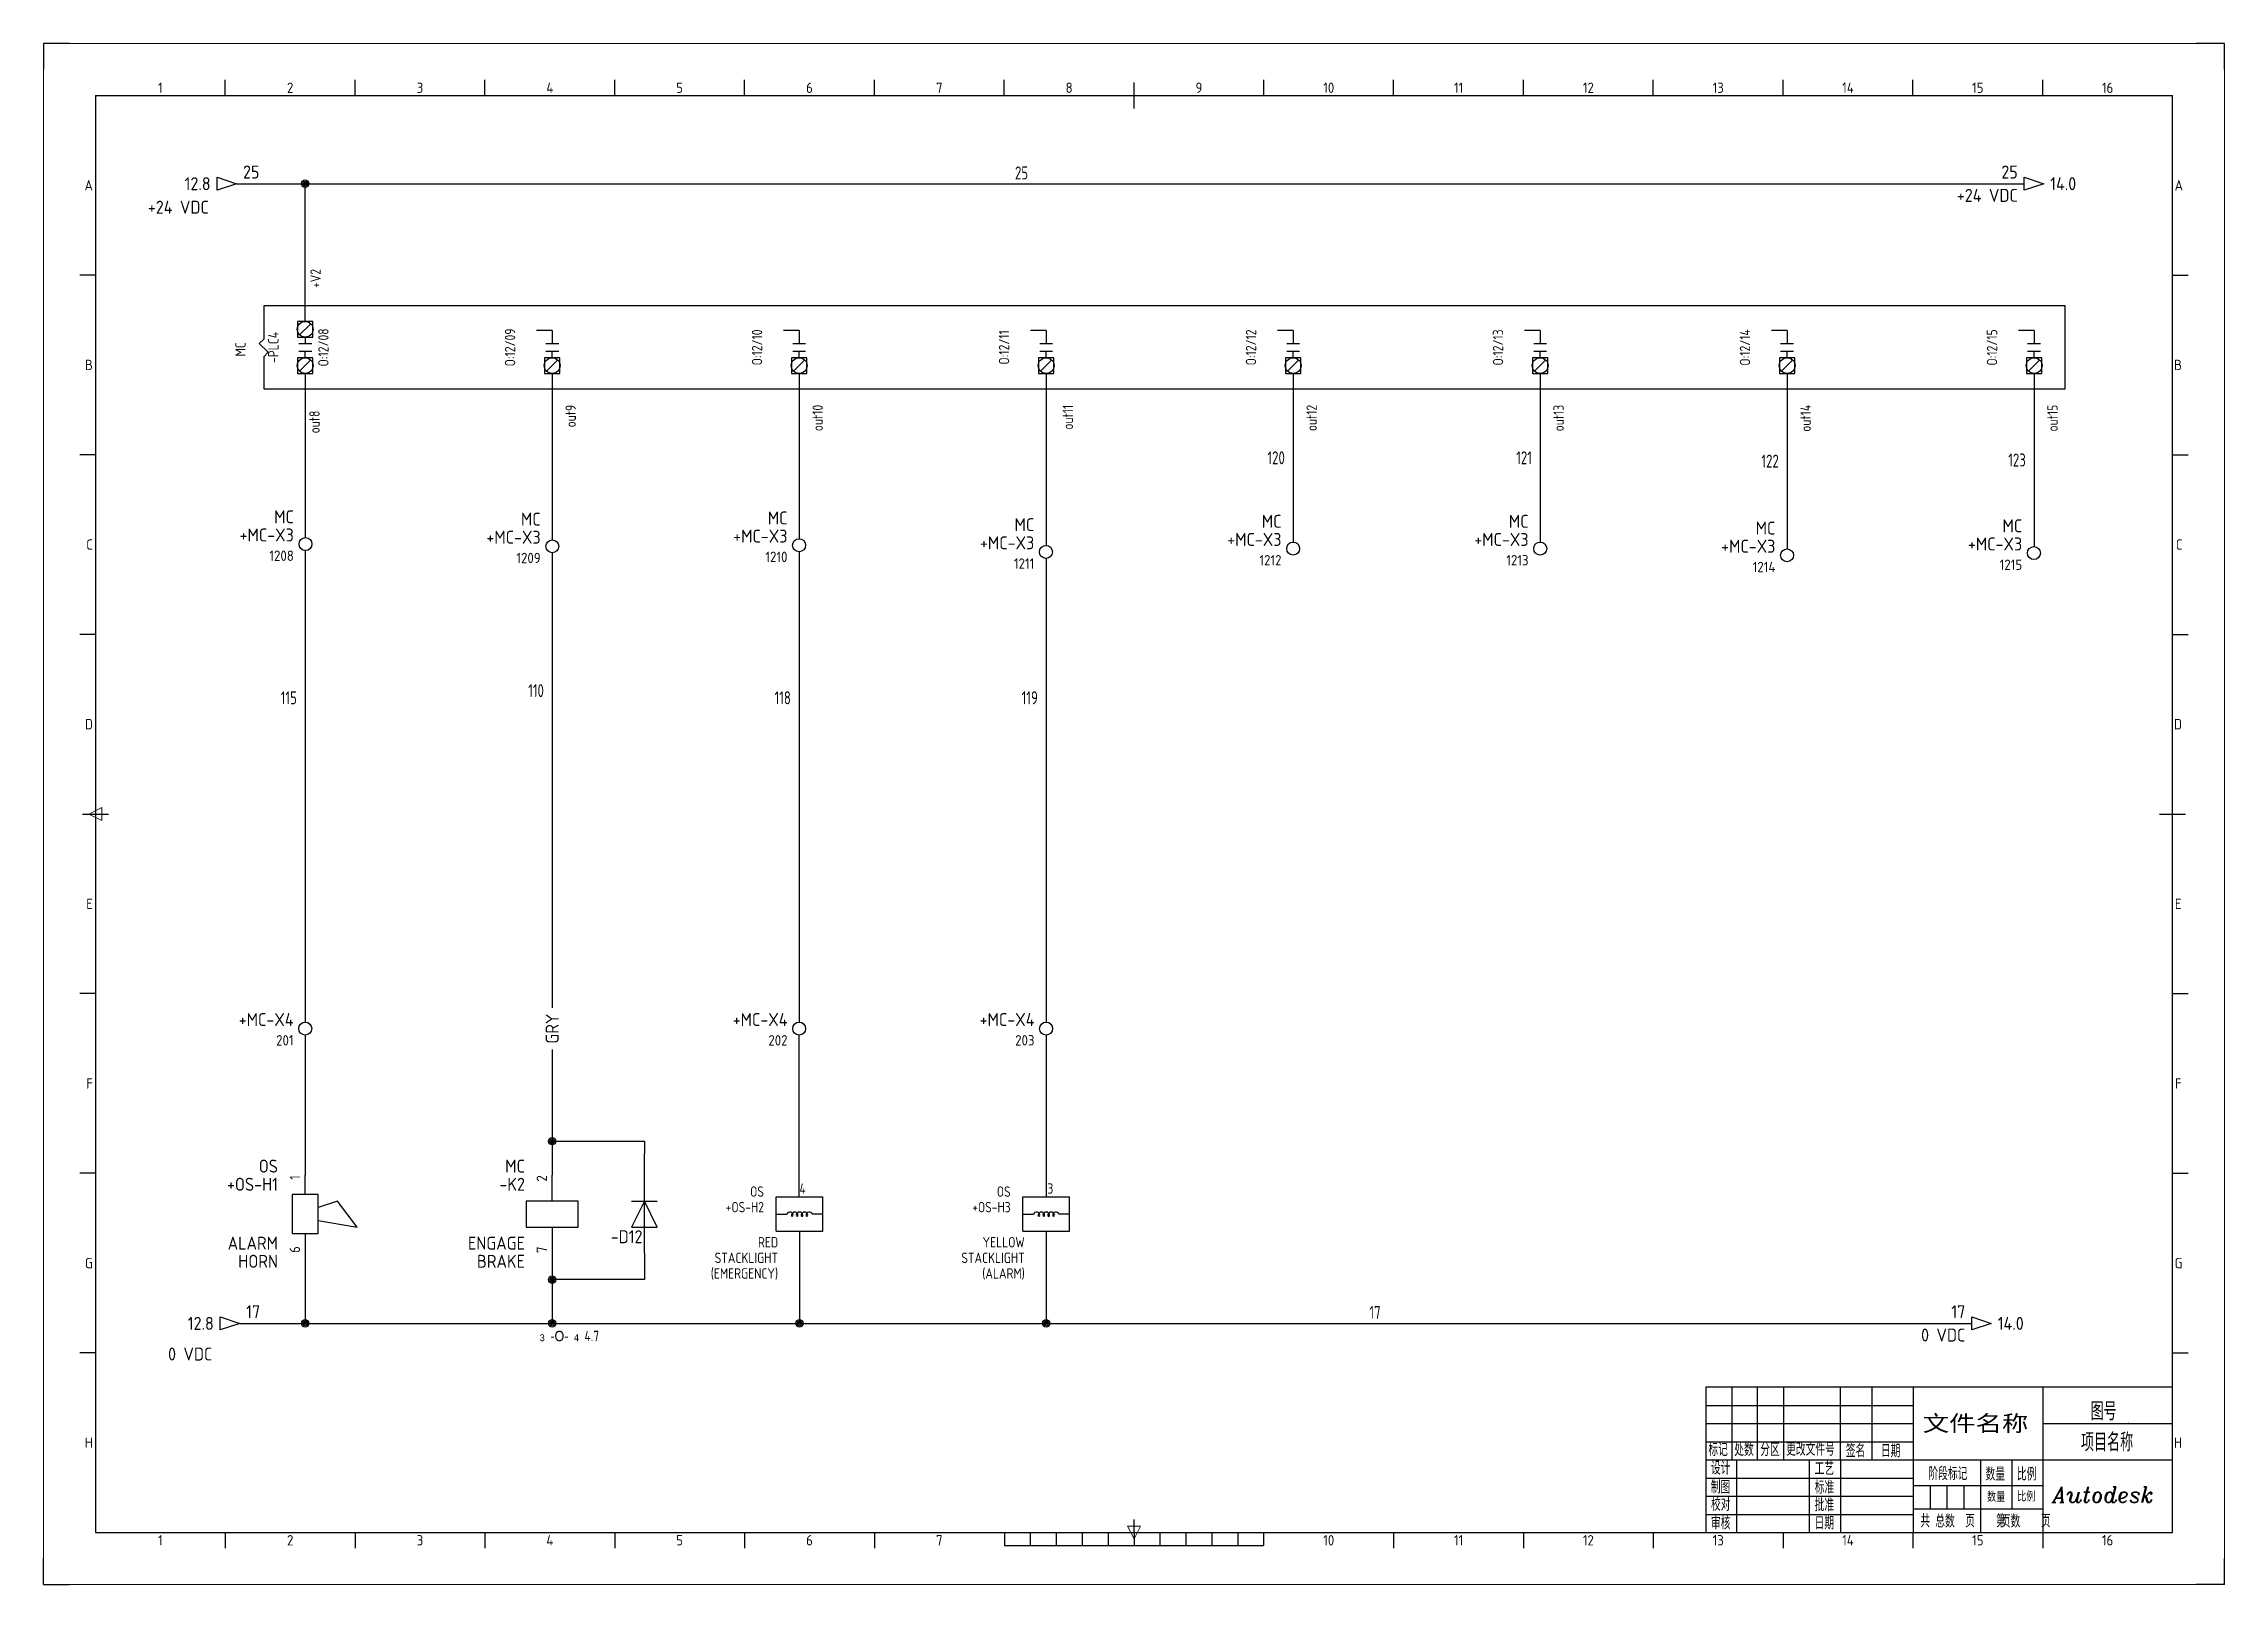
# Model space of a CAD drawing. Header units: millimetres. Extents: x 0 to 841, y 0 to 594.
import ezdxf
from ezdxf.enums import TextEntityAlignment as Align

# ---------------------------------------------------------------- set-up
doc = ezdxf.new("R2010")
doc.units = ezdxf.units.MM
doc.header["$LTSCALE"] = 12
for name, color, linetype in [('AE_BOR', 1, 'Continuous'), ('BLK_0.5mm^2', 7, 'Continuous'), ('BLK_0.75mm^2', 7, 'Continuous'), ('BLU_1.0mm^2', 5, 'Continuous'), ('DESC', 150, 'Continuous'), ('GRN_2.5mm^2', 3, 'Continuous'), ('GRY_0.5mm^2', 9, 'Continuous'), ('LOC', 8, 'Continuous'), ('MISC', 7, 'Continuous'), ('SYMS', 7, 'Continuous'), ('TAGS', 150, 'Continuous'), ('TERMS', 123, 'Continuous'), ('WIRENO', 72, 'Continuous'), ('WIREREF', 52, 'Continuous'), ('WIREREF_DEST', 52, 'Continuous'), ('XREF', 7, 'Continuous'), ('图框_外框线', 7, 'Continuous'), ('图框_标题栏属性', 1, 'Continuous'), ('图框_标题栏文字', 6, 'Continuous')]:
    doc.layers.add(name, color=color, linetype=linetype)
doc.styles.get("Standard").update_dxf_attribs({"font": 'txt.shx', "bigfont": 'gbcbig.shx'})
doc.styles.add('WD', font='romans.shx', dxfattribs={"bigfont": 'gbcbig.shx'})
doc.styles.add('WD_IEC', font='isocp2.shx', dxfattribs={"width": 0.9, "height": 4, "bigfont": 'gbcbig.shx'})
doc.styles.add('工程字', font='gbenor.shx', dxfattribs={"bigfont": 'gbcbig.shx'})

msp = doc.modelspace()

# ---------------------------------------------------------------- texts
at = {"layer": 'XREF', "insert": (191.25, 97.75), "char_height": 4, "attachment_point": 1, "style": 'WD_IEC'}
msp.add_mtext('{\\Fmonotxt|c0;\\H0.67x;3 \\Facaderef|c0;\\H1.493x;-O-} {\\Fmonotxt|c0;\\H0.67x;4} 4.7', dxfattribs=at)

# ---------------------------------------------------------------- blocks, each defined once
blk = doc.blocks.new('gb_a1')
for p, q in [((20, 574), (20, 20)), ((20, 574), (821, 574)), ((821, 20), (821, 574)), ((20, 20), (821, 20))]:
    blk.add_line(p, q)
at = {"layer": 'AE_BOR', "lineweight": 30}
for p, q in [((10, 594), (0, 594)), ((0, 594), (0, 584)), ((841, 594), (830, 594)), ((841, 584), (841, 594)), ((0, 0), (0, 10)), ((841, 0), (841, 10)), ((0, 0), (10, 0)), ((841, 0), (830, 0))]:
    blk.add_line(p, q, dxfattribs=at)
at = {"layer": 'AE_BOR', "color": 1, "lineweight": 15}
for p, q in [((0, 594), (841, 594)), ((0, 0), (0, 594)), ((841, 594), (841, 0)), ((17.5, 297), (22.5, 299.5)), ((22.5, 294.5), (17.5, 297)), ((22.5, 299.5), (22.5, 294.5)), ((420.5, 17.5), (418, 22.5)), ((418, 22.5), (423, 22.5)), ((423, 22.5), (420.5, 17.5)), ((841, 0), (0, 0))]:
    blk.add_line(p, q, dxfattribs=at)
at = {"layer": 'AE_BOR'}
for p, q in [((70.0625, 574), (70.0625, 580)), ((120.125, 574), (120.125, 580)), ((170.1875, 574), (170.1875, 580)), ((220.25, 574), (220.25, 580)), ((270.3125, 574), (270.3125, 580)), ((320.375, 574), (320.375, 580)), ((370.4375, 574), (370.4375, 580)), ((470.5625, 574), (470.5625, 580)), ((520.625, 574), (520.625, 580)), ((570.6875, 574), (570.6875, 580)), ((620.75, 574), (620.75, 580)), ((670.8125, 574), (670.8125, 580)), ((720.875, 574), (720.875, 580)), ((770.9375, 574), (770.9375, 580)), ((20, 504.75), (14, 504.75)), ((821, 504.75), (827, 504.75)), ((20, 435.5), (14, 435.5)), ((821, 435.5), (827, 435.5)), ((20, 366.25), (14, 366.25)), ((821, 366.25), (827, 366.25)), ((20, 227.75), (14, 227.75)), ((821, 227.75), (827, 227.75)), ((20, 158.5), (14, 158.5)), ((821, 158.5), (827, 158.5)), ((20, 89.25), (14, 89.25)), ((821, 89.25), (827, 89.25)), ((70.0625, 20), (70.0625, 14)), ((120.125, 20), (120.125, 14)), ((170.1875, 20), (170.1875, 14)), ((220.25, 20), (220.25, 14)), ((270.3125, 20), (270.3125, 14)), ((320.375, 20), (320.375, 14)), ((520.625, 20), (520.625, 14)), ((570.6875, 20), (570.6875, 14)), ((620.75, 20), (620.75, 14)), ((670.8125, 20), (670.8125, 14)), ((720.875, 20), (720.875, 14)), ((770.9375, 20), (770.9375, 14))]:
    blk.add_line(p, q, dxfattribs=at)
at = {"layer": 'AE_BOR', "color": 2, "lineweight": 30}
for p, q in [((420.5, 574), (420.5, 579)), ((420.5, 569), (420.5, 574)), ((15, 297), (25, 297)), ((816, 297), (826, 297)), ((370.5, 20), (370.5, 15)), ((380.5, 20), (380.5, 15)), ((390.5, 20), (390.5, 15)), ((400.5, 20), (400.5, 15)), ((410.5, 20), (410.5, 15)), ((420.5, 20), (420.5, 25)), ((420.5, 20), (420.5, 15)), ((430.5, 20), (430.5, 15)), ((440.5, 20), (440.5, 15)), ((450.5, 20), (450.5, 15)), ((460.5, 20), (460.5, 15)), ((470.5, 20), (470.5, 15)), ((370.5, 15), (470.5, 15))]:
    blk.add_line(p, q, dxfattribs=at)
at = {"layer": 'AE_BOR', "style": 'WD_IEC'}
for s, p in [('1', (45.03125, 575)), ('2', (95.09375, 575)), ('3', (145.15625, 575)), ('4', (195.21875, 575)), ('5', (245.28125, 575)), ('6', (295.34375, 575)), ('7', (345.40625, 575)), ('8', (395.46875, 575)), ('9', (445.53125, 575)), ('10', (495.59375, 575)), ('11', (545.65625, 575)), ('12', (595.71875, 575)), ('13', (645.78125, 575)), ('14', (695.84375, 575)), ('15', (745.90625, 575)), ('16', (795.96875, 575)), ('1', (45.03125, 15)), ('2', (95.09375, 15)), ('3', (145.15625, 15)), ('4', (195.21875, 15)), ('5', (245.28125, 15)), ('6', (295.34375, 15)), ('7', (345.40625, 15)), ('10', (495.59375, 15)), ('11', (545.65625, 15)), ('12', (595.71875, 15)), ('13', (645.78125, 15)), ('14', (695.84375, 15)), ('15', (745.90625, 15)), ('16', (795.96875, 15))]:
    blk.add_text(s, height=4, dxfattribs=at).set_placement(p, align=Align.CENTER)
for s, p in [('A', (19, 539.375)), ('A', (825.04762, 539.375)), ('B', (19, 470.125)), ('B', (824.66667, 470.125)), ('C', (19, 400.875)), ('C', (824.85714, 400.875)), ('D', (19, 331.625)), ('D', (824.66667, 331.625)), ('E', (19, 262.375)), ('E', (824.47619, 262.375)), ('F', (19, 193.125)), ('F', (824.47619, 193.125)), ('G', (19, 123.875)), ('G', (824.85714, 123.875)), ('H', (19, 54.625)), ('H', (824.66667, 54.625))]:
    blk.add_text(s, height=4, dxfattribs=at).set_placement(p, align=Align.MIDDLE_RIGHT)
blk = doc.blocks.new('HDV1_STACKLIGHT')
at = {"linetype": 'Continuous'}
for p, q in [((-4.54, 3.32), (4.46, 3.32)), ((-4.54, -3.31), (4.46, -3.31))]:
    blk.add_line(p, q, dxfattribs=at)
for p, q in [((-4.54, -3.31), (-4.54, 3.32)), ((4.46, -3.31), (4.46, 3.32))]:
    blk.add_line(p, q)
at = {"layer": 'SYMS'}
for p, q in [((-4.54, 0), (-2.48, 0)), ((4.46, 0), (2.42, 0))]:
    blk.add_line(p, q, dxfattribs=at)
for centre, start, end in [((-1.9, -0.23), 0, 157.6505), ((-0.97, -0.23), 0, 180), ((-0.03, -0.23), 0, 180), ((0.91, -0.23), 0, 180), ((1.85, -0.23), 22.3495, 180)]:
    blk.add_arc(centre, 0.625, start, end, dxfattribs=at)
for centre in [(-1.44, -0.23), (-0.5, -0.23), (0.44, -0.23), (1.38, -0.23)]:
    blk.add_ellipse(centre, major_axis=(0, -0.209), ratio=0.747269, start_param=4.712389, end_param=7.853982, dxfattribs=at)
at = {"style": 'WD_IEC'}
for tag, width, p in [('DESC1', 0.9, (-7.04, 12)), ('DESC2', 0.9, (-7.04, 9)), ('DESC3', 0.9, (-7.04, 6)), ('INST', 0.8, (-7.04, 3)), ('LOC', 0.8, (-7.04, 0)), ('TAG1', 0.9, (-7.04, -3)), ('XREF', 0.8, (-7.04, -6))]:
    blk.add_attdef(tag, text='', height=2, dxfattribs=dict(at, width=width)).set_placement(p, align=Align.RIGHT)
at = {"linetype": 'Continuous', "style": 'WD_IEC', "width": 0.9}
for tag, p in [('TERM01', (-0.04, 4.94)), ('TERM02', (-0.04, -4.81))]:
    blk.add_attdef(tag, text='', height=2, dxfattribs=at).set_placement(p, align=Align.MIDDLE_LEFT)
at = {"style": 'WD_IEC', "flags": 1}
for tag, p, width in [('X2TERM01', (-0.04, 3.32), 0.9), ('FAMILY', (3.47, 1.82), 0.9), ('MFG', (3.47, 1.07), 0.8), ('CAT', (3.47, 0.32), 0.8), ('X8TERM02', (-0.04, -3.31), 0.9), ('ASSYCODE', (3.47, -0.43), 0.9)]:
    blk.add_attdef(tag, p, '', height=0.32, dxfattribs=dict(at, width=width))
blk = doc.blocks.new('PLCIO_25A5')
at = {"layer": 'SYMS'}
for p, q in [((-16, 16), (-16, 3.2)), ((678.75, 16), (-16, 16)), ((-3, 10), (-3, 4)), ((3, 10), (-3, 10)), ((-2.15, 4.85), (2.15, 9.15)), ((3, 4), (3, 10)), ((678.75, -16), (678.75, 16)), ((-16, 3.2), (-17.7, 1.5)), ((-17.7, 1.5), (-14.3, -1.89)), ((-3, 4), (3, 4)), ((-2.5, 1.5), (2.5, 1.5)), ((0, 4), (0, 1.5)), ((95.25, 6.5), (89.25, 6.5)), ((92.75, 1.5), (97.75, 1.5)), ((95.25, 6.5), (95.25, 1.5)), ((190.5, 6.5), (184.5, 6.5)), ((188, 1.5), (193, 1.5)), ((190.5, 6.5), (190.5, 1.5)), ((285.75, 6.5), (279.75, 6.5)), ((283.25, 1.5), (288.25, 1.5)), ((285.75, 6.5), (285.75, 1.5)), ((381, 6.5), (375, 6.5)), ((378.5, 1.5), (383.5, 1.5)), ((381, 6.5), (381, 1.5)), ((476.25, 6.5), (470.25, 6.5)), ((473.75, 1.5), (478.75, 1.5)), ((476.25, 6.5), (476.25, 1.5)), ((571.5, 6.5), (565.5, 6.5)), ((569, 1.5), (574, 1.5)), ((571.5, 6.5), (571.5, 1.5)), ((666.75, 6.5), (660.75, 6.5)), ((664.25, 1.5), (669.25, 1.5)), ((666.75, 6.5), (666.75, 1.5)), ((-14.3, -1.89), (-16, -3.59)), ((-16, -3.59), (-16, -16)), ((-3, -4), (-3, -10)), ((3, -4), (-3, -4)), ((-2.5, -1.5), (2.5, -1.5)), ((-2.15, -9.15), (2.15, -4.85)), ((0, -4), (0, -1.5)), ((3, -10), (3, -4)), ((92.25, -4), (92.25, -10)), ((98.25, -4), (92.25, -4)), ((92.75, -1.5), (97.75, -1.5)), ((93.1, -9.15), (97.4, -4.85)), ((95.25, -4), (95.25, -1.5)), ((98.25, -10), (98.25, -4)), ((187.5, -4), (187.5, -10)), ((193.5, -4), (187.5, -4)), ((188, -1.5), (193, -1.5)), ((188.35, -9.15), (192.65, -4.85)), ((190.5, -4), (190.5, -1.5)), ((193.5, -10), (193.5, -4)), ((282.75, -4), (282.75, -10)), ((288.75, -4), (282.75, -4)), ((283.25, -1.5), (288.25, -1.5)), ((283.6, -9.15), (287.9, -4.85)), ((285.75, -4), (285.75, -1.5)), ((288.75, -10), (288.75, -4)), ((378, -4), (378, -10)), ((384, -4), (378, -4)), ((378.5, -1.5), (383.5, -1.5)), ((378.85, -9.15), (383.15, -4.85)), ((381, -4), (381, -1.5)), ((384, -10), (384, -4)), ((473.25, -4), (473.25, -10)), ((479.25, -4), (473.25, -4)), ((473.75, -1.5), (478.75, -1.5)), ((474.1, -9.15), (478.4, -4.85)), ((476.25, -4), (476.25, -1.5)), ((479.25, -10), (479.25, -4)), ((568.5, -4), (568.5, -10)), ((574.5, -4), (568.5, -4)), ((569, -1.5), (574, -1.5)), ((569.35, -9.15), (573.65, -4.85)), ((571.5, -4), (571.5, -1.5)), ((574.5, -10), (574.5, -4)), ((663.75, -4), (663.75, -10)), ((669.75, -4), (663.75, -4)), ((664.25, -1.5), (669.25, -1.5)), ((664.6, -9.15), (668.9, -4.85)), ((666.75, -4), (666.75, -1.5)), ((669.75, -10), (669.75, -4)), ((-16, -16), (678.75, -16)), ((-3, -10), (3, -10)), ((92.25, -10), (98.25, -10)), ((187.5, -10), (193.5, -10)), ((282.75, -10), (288.75, -10)), ((378, -10), (384, -10)), ((473.25, -10), (479.25, -10)), ((568.5, -10), (574.5, -10)), ((663.75, -10), (669.75, -10))]:
    blk.add_line(p, q, dxfattribs=at)
for centre in [(0, 7), (0, -7), (95.25, -7), (190.5, -7), (285.75, -7), (381, -7), (476.25, -7), (571.5, -7), (666.75, -7)]:
    blk.add_circle(centre, 3.04, dxfattribs=at)
at = {"style": 'WD_IEC', "width": 0.8}
for tag, p in [('LOC', (-42, 0)), ('TAG_1', (-10.29, 0))]:
    blk.add_attdef(tag, text='', height=4, rotation=90, dxfattribs=at).set_placement(p, align=Align.CENTER)
at = {"layer": 'SYMS', "style": 'WD_IEC', "width": 0.9}
blk.add_attdef('TERMDESC10R', text='', height=4, rotation=90, dxfattribs=at).set_placement((4.08, 18), align=Align.TOP_LEFT)
for tag, p in [('DESCA10', (-3, 22)), ('DESCB10', (2, 22)), ('DESCC10', (7, 22)), ('DESCD10', (12, 22)), ('DESCE10', (17, 22)), ('DESCA11', (92.25, 22)), ('DESCB11', (97.25, 22)), ('DESCC11', (102.25, 22)), ('DESCD11', (107.25, 22)), ('DESCE11', (112.25, 22)), ('DESCA12', (187.5, 22)), ('DESCB12', (192.5, 22)), ('DESCC12', (197.5, 22)), ('DESCD12', (202.5, 22)), ('DESCE12', (207.5, 22)), ('DESCA13', (282.75, 22)), ('DESCB13', (287.75, 22)), ('DESCC13', (292.75, 22)), ('DESCD13', (297.75, 22)), ('DESCE13', (302.75, 22)), ('DESCA14', (378, 22)), ('DESCB14', (383, 22)), ('DESCC14', (388, 22)), ('DESCD14', (393, 22)), ('DESCE14', (398, 22)), ('DESCA15', (473.25, 22)), ('DESCB15', (478.25, 22)), ('DESCC15', (483.25, 22)), ('DESCD15', (488.25, 22)), ('DESCE15', (493.25, 22)), ('DESCA16', (568.5, 22)), ('DESCB16', (573.5, 22)), ('DESCC16', (578.5, 22)), ('DESCD16', (583.5, 22)), ('DESCE16', (588.5, 22)), ('DESCA17', (663.75, 22)), ('DESCB17', (668.75, 22)), ('DESCC17', (673.75, 22)), ('DESCD17', (678.75, 22)), ('DESCE17', (683.75, 22))]:
    blk.add_attdef(tag, p, '', height=4, rotation=90, dxfattribs=at)
for tag, p in [('TERM10R', (-6, 8.5)), ('TERM10L', (-6, -8.5)), ('TERM11', (89.25, -10)), ('TERM12', (184.5, -10)), ('TERM13', (279.75, -10)), ('TERM14', (375, -10)), ('TERM15', (470.25, -10)), ('TERM16', (565.5, -10)), ('TERM17', (660.75, -10))]:
    blk.add_attdef(tag, text='', height=4, rotation=90, dxfattribs=at).set_placement(p, align=Align.CENTER)
at = {"layer": 'SYMS', "style": 'WD_IEC', "width": 0.9, "flags": 1}
for tag, p in [('X2TERM10R', (0, 10)), ('X8TERM10L', (0, -10)), ('X8TERM11L', (95.25, -10)), ('X8TERM12L', (190.5, -10)), ('X8TERM13L', (285.75, -10)), ('X8TERM14L', (381, -10)), ('X8TERM15L', (476.25, -10)), ('X8TERM16L', (571.5, -10)), ('X8TERM17L', (666.75, -10))]:
    blk.add_attdef(tag, text='', height=0.64, rotation=90, dxfattribs=at).set_placement(p, align=Align.RIGHT)
at = {"layer": 'SYMS', "style": 'WD_IEC', "width": 0.8}
blk.add_attdef('TAGA10', text='', height=4, rotation=90, dxfattribs=at).set_placement((5, 0), align=Align.TOP_CENTER)
for tag, p in [('TAGA11', (90.25, 0)), ('TAGA12', (185.5, 0)), ('TAGA13', (280.75, 0)), ('TAGA14', (376, 0)), ('TAGA15', (471.25, 0)), ('TAGA16', (566.5, 0)), ('TAGA17', (661.75, 0))]:
    blk.add_attdef(tag, text='', height=4, rotation=90, dxfattribs=at).set_placement(p, align=Align.MIDDLE_CENTER)
at = {"layer": 'SYMS', "style": 'WD_IEC', "width": 0.9}
for tag, p in [('TERMDESC11', (97.25, -11.5)), ('TERMDESC12', (192.5, -11.5)), ('TERMDESC13', (287.75, -11.5)), ('TERMDESC14', (383, -11.5)), ('TERMDESC15', (478.25, -11.5)), ('TERMDESC16', (573.5, -11.5)), ('TERMDESC17', (668.75, -11.5)), ('TERMDESC10L', (2, -18))]:
    blk.add_attdef(tag, text='', height=4, rotation=90, dxfattribs=at).set_placement(p, align=Align.TOP_RIGHT)
blk = doc.blocks.new('VDI1')
for p, q in [((0, 7.5), (0, -7.5)), ((0, -2.5), (-2.5, 2.5)), ((-2.5, 2.5), (2.5, 2.5)), ((2.5, 2.5), (0, -2.5)), ((-2.5, -2.5), (2.5, -2.5))]:
    blk.add_line(p, q)
at = {"style": 'WD_IEC'}
for tag, p in [('INST', (-5.5, 10.25)), ('LOC', (-5.5, 6.75)), ('TAG1', (-5.5, 3.25)), ('DESC1', (-5.5, -6.35)), ('DESC2', (-5.5, -9.85)), ('DESC3', (-5.5, -13.35))]:
    blk.add_attdef(tag, text='', height=2.5, dxfattribs=at).set_placement(p, align=Align.RIGHT)
blk.add_attdef('TERM01', text='', height=2, rotation=90, dxfattribs=at).set_placement((-1, 7.5), align=Align.RIGHT)
at = {"style": 'WD_IEC', "flags": 1}
for tag, p, height in [('X2TERM01', (0, 7.5), 0.32), ('ASSYCODE', (1, -4), 1), ('X8TERM02', (0, -7.5), 0.32), ('FAMILY', (1, -5.5), 1), ('CATDESC', (1, -7), 1)]:
    blk.add_attdef(tag, p, '', height=height, dxfattribs=at)
at = {"style": 'WD_IEC', "flags": 9}
for tag, p in [('MFG', (-5.5, -0.25)), ('CAT', (-5.5, -2.75))]:
    blk.add_attdef(tag, text='', height=1.5, dxfattribs=at).set_placement(p, align=Align.RIGHT)
at = {"style": 'WD_IEC'}
blk.add_attdef('TERM02', (-1, -7.5), '', height=2, rotation=90, dxfattribs=at)
blk = doc.blocks.new('HA1S1')
blk.add_lwpolyline([(0, 1.25), (3.75, 0), (0, -1.25)], close=True)
at = {"style": 'WD_IEC'}
for tag, height, flags, p in [('WIRENO', 2.5, 8, (-1.25, 1)), ('SIGCODE', 1, 1, (5, 1.8))]:
    blk.add_attdef(tag, text='', height=height, dxfattribs=dict(at, flags=flags)).set_placement(p, align=Align.RIGHT)
at = {"style": 'WD_IEC', "flags": 1}
blk.add_attdef('X4TERM01', (0, 0), '', height=0.32, dxfattribs=at)
at = {"style": 'WD_IEC'}
blk.add_attdef('XREF', text='', height=2.5, dxfattribs=at).set_placement((5, 0), align=Align.MIDDLE_LEFT)
blk.add_attdef('DESC1', text='', height=2.5, dxfattribs=at).set_placement((-1.25, -1), align=Align.TOP_RIGHT)
blk = doc.blocks.new('VCR1')
for p, q in [((0, 2.5), (0, 7.5)), ((0, -2.5), (0, -7.5))]:
    blk.add_line(p, q)
blk.add_lwpolyline([(-5, 2.5), (-5, -2.5), (5, -2.5), (5, 2.5)], close=True)
at = {"style": 'WD_IEC'}
for tag, p in [('INST', (-5.25, 11.5)), ('LOC', (-5.25, 8)), ('TAG1', (-5.25, 4.5)), ('DESC2', (-5.25, -10.35)), ('DESC1', (-5.25, -6.85)), ('DESC3', (-5.25, -13.85))]:
    blk.add_attdef(tag, text='', height=2.5, dxfattribs=at).set_placement(p, align=Align.RIGHT)
blk.add_attdef('TERM01', text='', height=2, rotation=90, dxfattribs=at).set_placement((-1, 7.5), align=Align.RIGHT)
at = {"style": 'WD_IEC', "flags": 1}
for tag, p, height in [('X2TERM01', (0, 7.5), 0.32), ('X4LINK', (-5, 0), 0.32), ('X1LINK', (5, 0), 0.32), ('ASSYCODE', (1, -4), 1), ('X8TERM02', (0, -7.5), 0.32), ('FAMILY', (1, -5.5), 1), ('CATDESC', (1, -7), 1)]:
    blk.add_attdef(tag, p, '', height=height, dxfattribs=at)
at = {"style": 'WD_IEC', "flags": 9}
for tag, p in [('MFG', (-6, 1)), ('CAT', (-6, -1.5))]:
    blk.add_attdef(tag, text='', height=1.5, dxfattribs=at).set_placement(p, align=Align.RIGHT)
at = {"style": 'WD_IEC'}
blk.add_attdef('TERM02', (-1, -7.5), '', height=2, rotation=90, dxfattribs=at)
at = {"lineweight": 9, "style": 'WD_IEC'}
for tag, p in [('NO', (-5.5, -16.5)), ('NC', (-5.5, -20))]:
    blk.add_attdef(tag, text='', height=2.5, dxfattribs=at).set_placement(p, align=Align.TOP_RIGHT)
for tag, p in [('XREFNO', (-4, -16.5)), ('XREFNC', (-4, -20))]:
    blk.add_attdef(tag, text='', height=2.5, dxfattribs=at).set_placement(p, align=Align.TOP_LEFT)
blk = doc.blocks.new('VAN1H')
for p, q in [((0, 3.75), (0, 7.5)), ((6.25, 2.5), (2.5, 1.25)), ((10, -2.5), (6.25, 2.5)), ((0, -3.75), (0, -7.5)), ((2.5, -1.25), (10, -2.5))]:
    blk.add_line(p, q)
blk.add_lwpolyline([(-2.5, 3.75), (-2.5, -3.75), (2.5, -3.75), (2.5, 3.75)], close=True)
at = {"style": 'WD_IEC'}
for tag, p in [('INST', (-5.25, 11.5)), ('LOC', (-5.25, 8)), ('TAG1', (-5.25, 4.5)), ('DESC2', (-5.25, -10.35)), ('DESC1', (-5.25, -6.85)), ('DESC3', (-5.25, -13.85)), ('XREF', (-5.25, -18.85))]:
    blk.add_attdef(tag, text='', height=2.5, dxfattribs=at).set_placement(p, align=Align.RIGHT)
blk.add_attdef('TERM01', text='', height=2, rotation=90, dxfattribs=at).set_placement((-1, 7.5), align=Align.RIGHT)
at = {"style": 'WD_IEC', "flags": 1}
for tag, p, height in [('X2TERM01', (0, 7.5), 0.32), ('X8TERM02', (0, -7.5), 0.32), ('ASSYCODE', (1, -5.25), 1), ('FAMILY', (1, -6.75), 1), ('CATDESC', (1, -8.25), 1)]:
    blk.add_attdef(tag, p, '', height=height, dxfattribs=at)
at = {"style": 'WD_IEC', "flags": 9}
for tag, p in [('MFG', (-6, 1)), ('CAT', (-6, -1.5))]:
    blk.add_attdef(tag, text='', height=1.5, dxfattribs=at).set_placement(p, align=Align.RIGHT)
at = {"style": 'WD_IEC'}
blk.add_attdef('TERM02', (-1, -7.5), '', height=2, rotation=90, dxfattribs=at)
blk = doc.blocks.new('HA1D3')
blk.add_lwpolyline([(0, 0), (-3.75, -1.25), (-3.75, 1.25)], close=True)
at = {"style": 'WD_IEC'}
blk.add_attdef('XREF', text='', height=2.5, dxfattribs=at).set_placement((-5, 0), align=Align.MIDDLE_RIGHT)
at = {"style": 'WD_IEC', "flags": 1}
blk.add_attdef('SIGCODE', text='', height=1, dxfattribs=at).set_placement((-2.5, 1.8), align=Align.RIGHT)
at = {"style": 'WD_IEC'}
for tag, p, height, flags in [('X1TERM01', (0, 0), 0.32, 1), ('WIRENO', (1.25, 1), 2.5, 8)]:
    blk.add_attdef(tag, p, '', height=height, dxfattribs=dict(at, flags=flags))
blk.add_attdef('DESC1', text='', height=2.5, dxfattribs=at).set_placement((1.25, -1), align=Align.TOP_LEFT)
blk = doc.blocks.new('VT0002')
blk.add_circle((0, 0), 1.25)
at = {"style": 'WD_IEC'}
for tag, p in [('INST', (-2.25, 7.5)), ('LOC', (-2.25, 4))]:
    blk.add_attdef(tag, text='', height=2.5, dxfattribs=at).set_placement(p, align=Align.RIGHT)
at = {"style": 'WD_IEC', "flags": 1}
for tag, p, height in [('ASSYCODE', (2.75, 10.75), 1), ('CATDESC', (2.75, 9.25), 1), ('MFG', (2.75, 7.25), 1.5), ('CAT', (2.75, 4.75), 1.5), ('X4TERM01', (-1.25, 0), 0.32), ('X4PIN01', (-1.25, 1), 0.4), ('X4TERMDESC01', (-1.25, 0.5), 0.4), ('X2TERM01', (0, 1.25), 0.32), ('X2PIN01', (0, 2.25), 0.4), ('X2TERMDESC01', (0, 1.75), 0.4), ('X8PIN01', (0, -0.25), 0.4), ('X1TERM01', (1.25, 0), 0.32), ('X1PIN01', (1.25, 1), 0.4), ('X1TERMDESC01', (1.25, 0.5), 0.4), ('X8TERM01', (0, -1.25), 0.32), ('X8TERMDESC01', (0, -0.75), 0.4), ('STRIPSEQ', (0, -3), 0.4), ('LINKTERM', (0, -2), 0.4)]:
    blk.add_attdef(tag, p, '', height=height, dxfattribs=at)
at = {"style": 'WD_IEC', "flags": 8}
for tag, height, p in [('TAGSTRIP', 2.5, (-2.25, 0.5)), ('TERM01', 2, (-2.25, -3.25))]:
    blk.add_attdef(tag, text='', height=height, dxfattribs=at).set_placement(p, align=Align.RIGHT)
blk = doc.blocks.new('WD_WNH')
at = {"linetype": 'Continuous', "style": 'WD_IEC', "width": 0.8}
blk.add_attdef('WIRENO', text='', height=2.5, dxfattribs=at).set_placement((0, 0.75), align=Align.CENTER)
at = {"style": 'WD_IEC', "flags": 1}
for tag, p in [('W08USER', (0, 0.375)), ('W04USER', (0, 0.875)), ('W05USER', (0, 0.75)), ('W09USER', (0, 0.25)), ('W03USER', (0, 1)), ('W06USER', (0, 0.625)), ('W07USER', (0, 0.5)), ('W02USER', (0, 1.125)), ('W01USER', (0, 1.25)), ('W10USER', (0, 0.125))]:
    blk.add_attdef(tag, text='', height=0.08, dxfattribs=at).set_placement(p, align=Align.CENTER)
blk = doc.blocks.new('WD_WNV')
at = {"linetype": 'Continuous', "style": 'WD_IEC', "width": 0.8}
blk.add_attdef('WIRENO', text='', height=2.5, dxfattribs=at).set_placement((-1.6, 0), align=Align.MIDDLE_RIGHT)
at = {"style": 'WD_IEC', "flags": 1}
for tag, p in [('W08USER', (-1, 0.375)), ('W04USER', (-1, 0.875)), ('W05USER', (-1, 0.75)), ('W09USER', (-1, 0.25)), ('W03USER', (-1, 1)), ('W06USER', (-1, 0.625)), ('W07USER', (-1, 0.5)), ('W02USER', (-1, 1.125)), ('W01USER', (-1, 1.25)), ('W10USER', (-1, 0.125))]:
    blk.add_attdef(tag, text='', height=0.08, dxfattribs=at).set_placement(p, align=Align.CENTER)
blk = doc.blocks.new('VT0_LGENERIC')
at = {"style": 'WD_IEC'}
blk.add_attdef('COLOR', text='', height=2.5, rotation=90, dxfattribs=at).set_placement((0, 0), align=Align.MIDDLE_CENTER)
at = {"style": 'WD_IEC', "flags": 1}
for tag, p, height in [('X2TERM01', (0, 4), 0.16), ('X2_TINY_DOT_DONT_REMOVE', (0, 4), 0.0001), ('X8TERM01', (0, -4), 0.16), ('X8_TINY_DOT_DONT_REMOVE', (0, -4), 0.0001)]:
    blk.add_attdef(tag, p, '', height=height, rotation=90, dxfattribs=at)
blk = doc.blocks.new('CorpLogoBlock')
at = {"insert": (-46.09, 17.54), "char_height": 6, "width": 37.2055, "attachment_point": 1, "style": '工程字'}
blk.add_mtext('{\\Fitalic|c0;Autodesk}', dxfattribs=at)
blk = doc.blocks.new('GB_TitleBlock')
at = {"lineweight": -3}
for p, q in [((-50, 42), (0, 42)), ((-50, 28), (0, 28))]:
    blk.add_line(p, q, dxfattribs=at)
blk.add_point((-16.99, 42), dxfattribs=at)
at = {"layer": '图框_外框线'}
for p, q in [((-170, 56), (-170, 28)), ((-160, 28), (-160, 56)), ((-150, 56), (-150, 28)), ((-128, 28), (-128, 56)), ((-116, 56), (-116, 28)), ((-100, 56), (-100, 0)), ((-50, 56), (-50, 0)), ((-180, 49), (-100, 49)), ((-180, 42), (-100, 42)), ((-180, 35), (-100, 35)), ((-180, 28), (-50, 28)), ((-168, 0), (-168, 28)), ((-140, 0), (-140, 28)), ((-128, 28), (-128, 0)), ((-74, 28), (-74, 0)), ((-62, 28), (-62, 9)), ((-180, 21), (-100, 21)), ((-50, 18), (-100, 18)), ((-93.5, 18), (-93.5, 9)), ((-87, 18), (-87, 9)), ((-80.5, 18), (-80.5, 9)), ((-180, 14), (-100, 14)), ((-50, 9), (-100, 9)), ((-180, 7), (-100, 7))]:
    blk.add_line(p, q, dxfattribs=at)
blk.add_lwpolyline([(0, 56), (-180, 56), (-180, 0), (0, 0), (0, 56)], dxfattribs=at)
at = {"style": 'WD', "flags": 1}
blk.add_attdef('WD_TB', (-168.38, 50.46), '', height=2, dxfattribs=at)
at = {"layer": '图框_标题栏属性', "style": '工程字'}
for tag, p in [('REV3', (-179.58, 50.91)), ('REV2', (-179.43, 43.49)), ('REV1', (-179.43, 36.77))]:
    blk.add_attdef(tag, p, '', height=3, dxfattribs=at)
for tag, height, width, p, p2 in [('REV3DET', 3, 13.288798, (-148.76, 50.77), (-130.49, 50.77)), ('BY3', 3, 6.930672, (-126.95, 50.77), (-117.42, 50.77)), ('RD3', 3, 9.096075, (-114.66, 50.77), (-102.16, 50.77)), ('REV2DET', 3, 1.39216, (-148.76, 43.77), (-130.49, 43.77)), ('BY2', 3, 6.930672, (-126.95, 43.77), (-117.42, 43.77)), ('RD2', 3, 9.096075, (-114.66, 43.77), (-102.16, 43.77)), ('文件名称', 7, 2.04191, (-96.3, 38.33), (-55.63, 38.33)), ('REV1DET', 3, 13.288798, (-148.76, 36.77), (-130.49, 36.77)), ('BY1', 3, 6.930672, (-126.95, 36.77), (-117.42, 36.77)), ('RD1', 3, 9.096075, (-114.66, 36.77), (-102.16, 36.77))]:
    blk.add_attdef(tag, text='', height=height, dxfattribs=dict(at, width=width)).set_placement(p, p2, align=Align.FIT)
for tag, p in [('图号', (-26.57, 46.93)), ('项目名称', (-25.25, 35.16))]:
    blk.add_attdef(tag, text='', height=7, dxfattribs=at).set_placement(p, align=Align.MIDDLE)
at = {"layer": '图框_标题栏属性', "lineweight": -3}
for tag, p in [('设计', (-163.59, 22.3)), ('工艺', (-123.59, 22.3)), ('制图', (-163.59, 15.3)), ('标准', (-123.59, 15.3)), ('校对', (-163.59, 8.3)), ('批准', (-123.59, 8.3)), ('审核', (-163.59, 1.3)), ('日期', (-123.59, 1.3))]:
    blk.add_attdef(tag, p, '', height=5, dxfattribs=at)
at = {"layer": '图框_标题栏属性', "style": '工程字'}
for tag, height, p in [('数量', 3.5, (-68.02, 13.58)), ('比例', 3.5, (-56.4, 13.74)), ('总数', 5, (-87.74, 4.36)), ('页数', 5, (-62.45, 4.36))]:
    blk.add_attdef(tag, text='', height=height, dxfattribs=at).set_placement(p, align=Align.MIDDLE_CENTER)
at = {"layer": '图框_标题栏文字', "style": '工程字'}
for s, p in [('标记', (-179, 29.44)), ('处数', (-169, 29.44)), ('分区', (-159, 29.44)), ('更改文件号', (-149, 29.59)), ('签名', (-126, 29)), ('日期', (-112.47, 28.98)), ('设计', (-177.99, 22.35)), ('工艺', (-138.02, 22.15)), ('阶段标记', (-94.11, 20.2)), ('数量', (-72.11, 20)), ('比例', (-60, 20)), ('制图', (-178.04, 15.02)), ('标准', (-137.99, 14.92)), ('校对', (-177.99, 8.33)), ('批准', (-138.02, 8.15)), ('审核', (-177.99, 1.15)), ('日期', (-138.02, 1.15)), ('共     页   第     页', (-97.24, 2))]:
    blk.add_text(s, height=5, dxfattribs=at).set_placement(p)
blk = doc.blocks.new('wddot')
for radius in [0.72, 0.449, 0.223]:
    blk.add_circle((0, 0), radius)

# ---------------------------------------------------------------- linework, layer by layer
at = {"layer": 'BLK_0.75mm^2'}
for p, q in [((196.12, 206.25), (196.12, 157.75)), ((196.12, 170.85), (231.67, 170.85)), ((231.67, 170.85), (231.67, 166.08)), ((231.67, 157.75), (231.67, 166.08)), ((231.67, 127.75), (231.67, 117.49)), ((231.67, 117.49), (196.12, 117.49))]:
    msp.add_line(p, q, dxfattribs=at)
at = {"layer": 'BLU_1.0mm^2'}
for p, q in [((74.4, 540), (763.83, 540)), ((100.88, 486.88), (100.88, 540))]:
    msp.add_line(p, q, dxfattribs=at)
at = {"layer": 'GRN_2.5mm^2'}
for p, q in [((291.5, 136.14), (291.5, 100.62)), ((386.62, 136.14), (386.62, 100.62)), ((100.88, 127.75), (100.88, 100.62)), ((196.12, 127.75), (196.12, 100.62)), ((75.62, 100.62), (743.6, 100.62))]:
    msp.add_line(p, q, dxfattribs=at)
at = {"layer": 'GRY_0.5mm^2'}
for p, q in [((100.88, 466.88), (100.88, 403.57)), ((196.12, 466.88), (196.12, 402.7)), ((291.38, 466.88), (291.38, 403.13)), ((386.62, 466.88), (386.62, 400.54)), ((481.88, 466.83), (481.88, 401.84)), ((577.12, 466.83), (577.16, 401.83)), ((672.38, 466.83), (672.38, 399.23)), ((767.62, 466.83), (767.62, 400.1)), ((100.88, 398.57), (100.88, 216.75)), ((196.12, 397.7), (196.12, 222.25)), ((291.38, 398.13), (291.38, 216.75)), ((386.62, 395.54), (386.62, 216.75)), ((100.89, 211.75), (100.89, 157.75)), ((291.38, 149.39), (291.38, 211.75)), ((386.62, 211.75), (386.62, 149.39))]:
    msp.add_line(p, q, dxfattribs=at)

# ---------------------------------------------------------------- block references
for name, p in [('gb_a1', (0, 0)), ('CorpLogoBlock', (821, 20))]:
    msp.add_blockref(name, p)
ref = msp.add_blockref('GB_TitleBlock', (821, 20))
ref.add_attrib('页数', '页数', dxfattribs={"layer": '图框_标题栏属性', "height": 5, "style": '工程字'}).set_placement((758.55, 24.36), align=Align.MIDDLE_CENTER)
ref.add_attrib('总数', '总数', dxfattribs={"layer": '图框_标题栏属性', "height": 5, "style": '工程字'}).set_placement((733.26, 24.36), align=Align.MIDDLE_CENTER)
ref.add_attrib('比例', '比例', dxfattribs={"layer": '图框_标题栏属性', "height": 3.5, "style": '工程字'}).set_placement((764.6, 33.74), align=Align.MIDDLE_CENTER)
ref.add_attrib('数量', '数量', dxfattribs={"layer": '图框_标题栏属性', "height": 3.5, "style": '工程字'}).set_placement((752.98, 33.58), align=Align.MIDDLE_CENTER)
ref.add_attrib('项目名称', '项目名称', dxfattribs={"layer": '图框_标题栏属性', "height": 7, "style": '工程字'}).set_placement((795.75, 55.16), align=Align.MIDDLE)
ref.add_attrib('图号', '图号', dxfattribs={"layer": '图框_标题栏属性', "height": 7, "style": '工程字'}).set_placement((794.43, 66.93), align=Align.MIDDLE)
ref.add_attrib('文件名称', '文件名称', dxfattribs={"layer": '图框_标题栏属性', "height": 7, "style": '工程字', "width": 2.04191}).set_placement((724.7, 58.33), (765.37, 58.33), align=Align.FIT)
at = {"layer": 'BLK_0.5mm^2'}
ref = msp.add_blockref('VAN1H', (100.88, 142.75), dxfattribs=dict(at, xscale=2, yscale=2, zscale=2))
ref.add_attrib('TAG1', '+OS-H1', dxfattribs={"layer": 'TAGS', "height": 5, "style": 'WD_IEC'}).set_placement((90.38, 151.75), align=Align.RIGHT)
ref.add_attrib('LOC', 'OS', dxfattribs={"layer": 'LOC', "height": 5, "style": 'WD_IEC'}).set_placement((90.38, 158.75), align=Align.RIGHT)
ref.add_attrib('DESC1', 'ALARM', dxfattribs={"layer": 'DESC', "height": 5, "style": 'WD_IEC'}).set_placement((90.38, 129.05), align=Align.RIGHT)
ref.add_attrib('DESC2', 'HORN', dxfattribs={"layer": 'DESC', "height": 5, "style": 'WD_IEC'}).set_placement((90.38, 122.05), align=Align.RIGHT)
ref.add_attrib('TERM01', '1', dxfattribs={"layer": 'TERMS', "height": 4, "rotation": 90, "style": 'WD_IEC'}).set_placement((98.88, 157.75), align=Align.RIGHT)
ref.add_attrib('TERM02', '6', (98.88, 127.75), dxfattribs={"layer": 'TERMS', "height": 4, "rotation": 90, "style": 'WD_IEC'})
at = {"layer": 'SYMS'}
ref = msp.add_blockref('HA1D3', (74.4, 540), dxfattribs=dict(at, xscale=2, yscale=2, zscale=2))
ref.add_attrib('WIRENO', '25', (76.9, 542), dxfattribs={"layer": 'WIREREF_DEST', "height": 5, "style": 'WD_IEC', "flags": 8})
ref.add_attrib('DESC1', '+24 VDC', dxfattribs={"layer": 'DESC', "height": 5, "style": 'WD_IEC'}).set_placement((40.2, 533.43), align=Align.TOP_LEFT)
ref.add_attrib('XREF', '12.8', dxfattribs={"layer": 'XREF', "height": 5, "style": 'WD_IEC'}).set_placement((64.4, 540), align=Align.MIDDLE_RIGHT)
ref = msp.add_blockref('HA1S1', (763.83, 540), dxfattribs=dict(at, xscale=2, yscale=2, zscale=2))
ref.add_attrib('WIRENO', '25', dxfattribs={"layer": 'WIREREF', "height": 5, "style": 'WD_IEC', "flags": 8}).set_placement((761.33, 542), align=Align.RIGHT)
ref.add_attrib('DESC1', '+24 VDC', dxfattribs={"layer": 'DESC', "height": 5, "style": 'WD_IEC'}).set_placement((761.33, 538), align=Align.TOP_RIGHT)
ref.add_attrib('XREF', '14.0', dxfattribs={"layer": 'XREF', "height": 5, "style": 'WD_IEC'}).set_placement((773.83, 540), align=Align.MIDDLE_LEFT)
at = {"layer": 'SYMS', "xscale": 2, "yscale": 2, "zscale": 2}
for p in [(100.88, 540), (196.12, 170.85), (196.12, 117.49), (100.88, 100.62), (196.12, 100.62), (291.5, 100.62), (386.62, 100.62)]:
    msp.add_blockref('wddot', p, dxfattribs=at)
at = {"layer": 'SYMS'}
ref = msp.add_blockref('PLCIO_25A5', (100.88, 476.88), dxfattribs=at)
ref.add_attrib('TAGA10', 'O:12/08', dxfattribs={"layer": 'TAGS', "height": 4, "rotation": 90, "style": 'WD_IEC', "width": 0.9}).set_placement((105.88, 476.88), align=Align.TOP_CENTER)
ref.add_attrib('TERMDESC10L', '+V2', dxfattribs={"layer": 'TERMS', "height": 4, "rotation": 90, "style": 'WD_IEC', "width": 0.9}).set_placement((102.88, 507.12), align=Align.TOP_RIGHT)
ref.add_attrib('TERMDESC10R', 'out8', dxfattribs={"layer": 'TERMS', "height": 4, "rotation": 90, "style": 'WD_IEC', "width": 0.9}).set_placement((102.46, 443.75), align=Align.TOP_LEFT)
ref.add_attrib('TAGA11', 'O:12/09', dxfattribs={"layer": 'TAGS', "height": 4, "rotation": 90, "style": 'WD_IEC', "width": 0.9}).set_placement((179.88, 476.88), align=Align.MIDDLE_CENTER)
ref.add_attrib('TERMDESC11', 'out9', dxfattribs={"layer": 'TERMS', "height": 4, "rotation": 90, "style": 'WD_IEC', "width": 0.9}).set_placement((201.25, 454.75), align=Align.TOP_RIGHT)
ref.add_attrib('TAGA12', 'O:12/10', dxfattribs={"layer": 'TAGS', "height": 4, "rotation": 90, "style": 'WD_IEC', "width": 0.9}).set_placement((275.12, 476.88), align=Align.MIDDLE_CENTER)
ref.add_attrib('TERMDESC12', 'out10', dxfattribs={"layer": 'TERMS', "height": 4, "rotation": 90, "style": 'WD_IEC', "width": 0.9}).set_placement((296.5, 454.75), align=Align.TOP_RIGHT)
ref.add_attrib('TAGA13', 'O:12/11', dxfattribs={"layer": 'TAGS', "height": 4, "rotation": 90, "style": 'WD_IEC', "width": 0.9}).set_placement((370.38, 476.88), align=Align.MIDDLE_CENTER)
ref.add_attrib('TERMDESC13', 'out11', dxfattribs={"layer": 'TERMS', "height": 4, "rotation": 90, "style": 'WD_IEC', "width": 0.9}).set_placement((393, 454.75), align=Align.TOP_RIGHT)
ref.add_attrib('TAGA14', 'O:12/12', dxfattribs={"layer": 'TAGS', "height": 4, "rotation": 90, "style": 'WD_IEC', "width": 0.9}).set_placement((465.62, 476.88), align=Align.MIDDLE_CENTER)
ref.add_attrib('TERMDESC14', 'out12', dxfattribs={"layer": 'TERMS', "height": 4, "rotation": 90, "style": 'WD_IEC', "width": 0.9}).set_placement((487, 454.75), align=Align.TOP_RIGHT)
ref.add_attrib('TAGA15', 'O:12/13', dxfattribs={"layer": 'TAGS', "height": 4, "rotation": 90, "style": 'WD_IEC', "width": 0.9}).set_placement((560.88, 476.88), align=Align.MIDDLE_CENTER)
ref.add_attrib('TERMDESC15', 'out13', dxfattribs={"layer": 'TERMS', "height": 4, "rotation": 90, "style": 'WD_IEC', "width": 0.9}).set_placement((582.25, 454.75), align=Align.TOP_RIGHT)
ref.add_attrib('TAGA16', 'O:12/14', dxfattribs={"layer": 'TAGS', "height": 4, "rotation": 90, "style": 'WD_IEC', "width": 0.9}).set_placement((656.12, 476.88), align=Align.MIDDLE_CENTER)
ref.add_attrib('TERMDESC16', 'out14', dxfattribs={"layer": 'TERMS', "height": 4, "rotation": 90, "style": 'WD_IEC', "width": 0.9}).set_placement((677.5, 454.75), align=Align.TOP_RIGHT)
ref.add_attrib('TAGA17', 'O:12/15', dxfattribs={"layer": 'TAGS', "height": 4, "rotation": 90, "style": 'WD_IEC', "width": 0.9}).set_placement((751.38, 476.88), align=Align.MIDDLE_CENTER)
ref.add_attrib('TERMDESC17', 'out15', dxfattribs={"layer": 'TERMS', "height": 4, "rotation": 90, "style": 'WD_IEC', "width": 0.9}).set_placement((772.75, 454.75), align=Align.TOP_RIGHT)
ref.add_attrib('LOC', 'MC', dxfattribs={"layer": 'LOC', "height": 4, "rotation": 90, "style": 'WD_IEC', "width": 0.9}).set_placement((77.89, 476.14), align=Align.CENTER)
ref.add_attrib('TAG_1', '-PLC4', dxfattribs={"layer": 'TAGS', "height": 4, "rotation": 90, "style": 'WD_IEC', "width": 0.9}).set_placement((90.59, 476.88), align=Align.CENTER)
ref = msp.add_blockref('VT0002', (101, 401.07), dxfattribs=dict(at, xscale=2, yscale=2, zscale=2))
ref.add_attrib('TAGSTRIP', '+MC-X3', dxfattribs={"layer": 'TAGS', "height": 5, "style": 'WD_IEC', "flags": 8}).set_placement((96.5, 402.07), align=Align.RIGHT)
ref.add_attrib('LOC', 'MC', dxfattribs={"layer": 'LOC', "height": 5, "style": 'WD_IEC'}).set_placement((96.5, 409.07), align=Align.RIGHT)
ref.add_attrib('TERM01', '1208', dxfattribs={"layer": 'TERMS', "height": 4, "style": 'WD_IEC', "flags": 8}).set_placement((96.5, 394.57), align=Align.RIGHT)
ref = msp.add_blockref('VT0002', (196.18, 400.2), dxfattribs=dict(at, xscale=2, yscale=2, zscale=2))
ref.add_attrib('TAGSTRIP', '+MC-X3', dxfattribs={"layer": 'TAGS', "height": 5, "style": 'WD_IEC', "flags": 8}).set_placement((191.68, 401.2), align=Align.RIGHT)
ref.add_attrib('LOC', 'MC', dxfattribs={"layer": 'LOC', "height": 5, "style": 'WD_IEC'}).set_placement((191.68, 408.2), align=Align.RIGHT)
ref.add_attrib('TERM01', '1209', dxfattribs={"layer": 'TERMS', "height": 4, "style": 'WD_IEC', "flags": 8}).set_placement((191.68, 393.7), align=Align.RIGHT)
ref = msp.add_blockref('VT0002', (291.36, 400.63), dxfattribs=dict(at, xscale=2, yscale=2, zscale=2))
ref.add_attrib('TAGSTRIP', '+MC-X3', dxfattribs={"layer": 'TAGS', "height": 5, "style": 'WD_IEC', "flags": 8}).set_placement((286.86, 401.63), align=Align.RIGHT)
ref.add_attrib('LOC', 'MC', dxfattribs={"layer": 'LOC', "height": 5, "style": 'WD_IEC'}).set_placement((286.86, 408.63), align=Align.RIGHT)
ref.add_attrib('TERM01', '1210', dxfattribs={"layer": 'TERMS', "height": 4, "style": 'WD_IEC', "flags": 8}).set_placement((286.86, 394.13), align=Align.RIGHT)
ref = msp.add_blockref('VT0002', (481.88, 399.34), dxfattribs=dict(at, xscale=2, yscale=2, zscale=2))
ref.add_attrib('TAGSTRIP', '+MC-X3', dxfattribs={"layer": 'TAGS', "height": 5, "style": 'WD_IEC', "flags": 8}).set_placement((477.38, 400.34), align=Align.RIGHT)
ref.add_attrib('LOC', 'MC', dxfattribs={"layer": 'LOC', "height": 5, "style": 'WD_IEC'}).set_placement((477.38, 407.34), align=Align.RIGHT)
ref.add_attrib('TERM01', '1212', dxfattribs={"layer": 'TERMS', "height": 4, "style": 'WD_IEC', "flags": 8}).set_placement((477.38, 392.84), align=Align.RIGHT)
ref = msp.add_blockref('VT0002', (577.16, 399.33), dxfattribs=dict(at, xscale=2, yscale=2, zscale=2))
ref.add_attrib('TAGSTRIP', '+MC-X3', dxfattribs={"layer": 'TAGS', "height": 5, "style": 'WD_IEC', "flags": 8}).set_placement((572.66, 400.33), align=Align.RIGHT)
ref.add_attrib('LOC', 'MC', dxfattribs={"layer": 'LOC', "height": 5, "style": 'WD_IEC'}).set_placement((572.66, 407.33), align=Align.RIGHT)
ref.add_attrib('TERM01', '1213', dxfattribs={"layer": 'TERMS', "height": 4, "style": 'WD_IEC', "flags": 8}).set_placement((572.66, 392.83), align=Align.RIGHT)
ref = msp.add_blockref('VT0002', (386.54, 398.04), dxfattribs=dict(at, xscale=2, yscale=2, zscale=2))
ref.add_attrib('TAGSTRIP', '+MC-X3', dxfattribs={"layer": 'TAGS', "height": 5, "style": 'WD_IEC', "flags": 8}).set_placement((382.04, 399.04), align=Align.RIGHT)
ref.add_attrib('LOC', 'MC', dxfattribs={"layer": 'LOC', "height": 5, "style": 'WD_IEC'}).set_placement((382.04, 406.04), align=Align.RIGHT)
ref.add_attrib('TERM01', '1211', dxfattribs={"layer": 'TERMS', "height": 4, "style": 'WD_IEC', "flags": 8}).set_placement((382.04, 391.54), align=Align.RIGHT)
ref = msp.add_blockref('VT0002', (672.35, 396.73), dxfattribs=dict(at, xscale=2, yscale=2, zscale=2))
ref.add_attrib('TAGSTRIP', '+MC-X3', dxfattribs={"layer": 'TAGS', "height": 5, "style": 'WD_IEC', "flags": 8}).set_placement((667.85, 397.73), align=Align.RIGHT)
ref.add_attrib('LOC', 'MC', dxfattribs={"layer": 'LOC', "height": 5, "style": 'WD_IEC'}).set_placement((667.85, 404.73), align=Align.RIGHT)
ref.add_attrib('TERM01', '1214', dxfattribs={"layer": 'TERMS', "height": 4, "style": 'WD_IEC', "flags": 8}).set_placement((667.85, 390.23), align=Align.RIGHT)
ref = msp.add_blockref('VT0002', (767.53, 397.6), dxfattribs=dict(at, xscale=2, yscale=2, zscale=2))
ref.add_attrib('TAGSTRIP', '+MC-X3', dxfattribs={"layer": 'TAGS', "height": 5, "style": 'WD_IEC', "flags": 8}).set_placement((763.03, 398.6), align=Align.RIGHT)
ref.add_attrib('LOC', 'MC', dxfattribs={"layer": 'LOC', "height": 5, "style": 'WD_IEC'}).set_placement((763.03, 405.6), align=Align.RIGHT)
ref.add_attrib('TERM01', '1215', dxfattribs={"layer": 'TERMS', "height": 4, "style": 'WD_IEC', "flags": 8}).set_placement((763.03, 391.1), align=Align.RIGHT)
ref = msp.add_blockref('VT0002', (100.89, 214.25), dxfattribs=dict(at, xscale=2, yscale=2, zscale=2))
ref.add_attrib('TAGSTRIP', '+MC-X4', dxfattribs={"layer": 'TAGS', "height": 5, "style": 'WD_IEC', "flags": 8}).set_placement((96.39, 215.25), align=Align.RIGHT)
ref.add_attrib('TERM01', '201', dxfattribs={"layer": 'TERMS', "height": 4, "style": 'WD_IEC', "flags": 8}).set_placement((96.39, 207.75), align=Align.RIGHT)
ref = msp.add_blockref('VT0_LGENERIC', (196.12, 214.25), dxfattribs=dict(at, xscale=2, yscale=2, zscale=2))
ref.add_attrib('COLOR', 'GRY', dxfattribs={"layer": 'MISC', "height": 5, "rotation": 90, "style": 'WD_IEC'}).set_placement((196.12, 214.25), align=Align.MIDDLE_CENTER)
ref = msp.add_blockref('VT0002', (291.38, 214.25), dxfattribs=dict(at, xscale=2, yscale=2, zscale=2))
ref.add_attrib('TAGSTRIP', '+MC-X4', dxfattribs={"layer": 'TAGS', "height": 5, "style": 'WD_IEC', "flags": 8}).set_placement((286.88, 215.25), align=Align.RIGHT)
ref.add_attrib('TERM01', '202', dxfattribs={"layer": 'TERMS', "height": 4, "style": 'WD_IEC', "flags": 8}).set_placement((286.88, 207.75), align=Align.RIGHT)
ref = msp.add_blockref('VT0002', (386.62, 214.25), dxfattribs=dict(at, xscale=2, yscale=2, zscale=2))
ref.add_attrib('TAGSTRIP', '+MC-X4', dxfattribs={"layer": 'TAGS', "height": 5, "style": 'WD_IEC', "flags": 8}).set_placement((382.12, 215.25), align=Align.RIGHT)
ref.add_attrib('TERM01', '203', dxfattribs={"layer": 'TERMS', "height": 4, "style": 'WD_IEC', "flags": 8}).set_placement((382.12, 207.75), align=Align.RIGHT)
ref = msp.add_blockref('VCR1', (196.12, 142.75), dxfattribs=dict(at, xscale=2, yscale=2, zscale=2))
ref.add_attrib('TAG1', '-K2', dxfattribs={"layer": 'TAGS', "height": 5, "style": 'WD_IEC'}).set_placement((185.62, 151.75), align=Align.RIGHT)
ref.add_attrib('LOC', 'MC', dxfattribs={"layer": 'LOC', "height": 5, "style": 'WD_IEC'}).set_placement((185.62, 158.75), align=Align.RIGHT)
ref.add_attrib('DESC1', 'ENGAGE', dxfattribs={"layer": 'DESC', "height": 5, "style": 'WD_IEC'}).set_placement((185.62, 129.05), align=Align.RIGHT)
ref.add_attrib('DESC2', 'BRAKE', dxfattribs={"layer": 'DESC', "height": 5, "style": 'WD_IEC'}).set_placement((185.62, 122.05), align=Align.RIGHT)
ref.add_attrib('TERM01', '2', dxfattribs={"layer": 'TERMS', "height": 4, "rotation": 90, "style": 'WD_IEC'}).set_placement((194.12, 157.75), align=Align.RIGHT)
ref.add_attrib('TERM02', '7', (194.12, 127.75), dxfattribs={"layer": 'TERMS', "height": 4, "rotation": 90, "style": 'WD_IEC'})
ref = msp.add_blockref('VDI1', (231.67, 142.75), dxfattribs=dict(at, xscale=-2, yscale=2, zscale=2, rotation=180))
ref.add_attrib('TAG1', '-D12', dxfattribs={"layer": 'TAGS', "height": 5, "style": 'WD_IEC'}).set_placement((230.95, 131.54), align=Align.RIGHT)
ref = msp.add_blockref('HDV1_STACKLIGHT', (291.59, 142.75), dxfattribs=dict(at, xscale=2, yscale=2, zscale=2))
ref.add_attrib('DESC1', 'RED', dxfattribs={"layer": 'DESC', "height": 4, "style": 'WD_IEC', "width": 0.9}).set_placement((283.25, 129.89), align=Align.RIGHT)
ref.add_attrib('TAG1', '+OS-H2', dxfattribs={"layer": 'TAGS', "height": 4, "style": 'WD_IEC', "width": 0.9}).set_placement((277.8, 143.44), align=Align.RIGHT)
ref.add_attrib('LOC', 'OS', dxfattribs={"layer": 'LOC', "height": 4, "style": 'WD_IEC', "width": 0.9}).set_placement((277.8, 149.44), align=Align.RIGHT)
ref.add_attrib('DESC3', '(EMERGENCY)', dxfattribs={"layer": 'DESC', "height": 4, "style": 'WD_IEC', "width": 0.9}).set_placement((283.25, 117.89), align=Align.RIGHT)
ref.add_attrib('DESC2', 'STACKLIGHT', dxfattribs={"layer": 'DESC', "height": 4, "style": 'WD_IEC', "width": 0.9}).set_placement((283.25, 123.89), align=Align.RIGHT)
ref.add_attrib('TERM01', '4', dxfattribs={"layer": 'TERMS', "linetype": 'Continuous', "height": 4, "style": 'WD_IEC', "width": 0.9}).set_placement((291.5, 152.64), align=Align.MIDDLE_LEFT)
ref = msp.add_blockref('HDV1_STACKLIGHT', (386.71, 142.75), dxfattribs=dict(at, xscale=2, yscale=2, zscale=2))
ref.add_attrib('DESC1', 'YELLOW', dxfattribs={"layer": 'DESC', "height": 4, "style": 'WD_IEC', "width": 0.9}).set_placement((378.37, 129.89), align=Align.RIGHT)
ref.add_attrib('TAG1', '+OS-H3', dxfattribs={"layer": 'TAGS', "height": 4, "style": 'WD_IEC', "width": 0.9}).set_placement((372.93, 143.44), align=Align.RIGHT)
ref.add_attrib('LOC', 'OS', dxfattribs={"layer": 'LOC', "height": 4, "style": 'WD_IEC', "width": 0.9}).set_placement((372.93, 149.44), align=Align.RIGHT)
ref.add_attrib('DESC3', '(ALARM)', dxfattribs={"layer": 'DESC', "height": 4, "style": 'WD_IEC', "width": 0.9}).set_placement((378.37, 117.89), align=Align.RIGHT)
ref.add_attrib('DESC2', 'STACKLIGHT', dxfattribs={"layer": 'DESC', "height": 4, "style": 'WD_IEC', "width": 0.9}).set_placement((378.37, 123.89), align=Align.RIGHT)
ref.add_attrib('TERM01', '3', dxfattribs={"layer": 'TERMS', "linetype": 'Continuous', "height": 4, "style": 'WD_IEC', "width": 0.9}).set_placement((387.12, 152.64), align=Align.MIDDLE_LEFT)
ref = msp.add_blockref('HA1D3', (75.62, 100.62), dxfattribs=dict(at, xscale=2, yscale=2, zscale=2))
ref.add_attrib('WIRENO', '17', (78.12, 102.62), dxfattribs={"layer": 'WIREREF_DEST', "height": 5, "style": 'WD_IEC', "flags": 8})
ref.add_attrib('DESC1', '0 VDC', dxfattribs={"layer": 'DESC', "height": 5, "style": 'WD_IEC'}).set_placement((47.99, 91.3), align=Align.TOP_LEFT)
ref.add_attrib('XREF', '12.8', dxfattribs={"layer": 'XREF', "height": 5, "style": 'WD_IEC'}).set_placement((65.62, 100.62), align=Align.MIDDLE_RIGHT)
ref = msp.add_blockref('HA1S1', (743.6, 100.62), dxfattribs=dict(at, xscale=2, yscale=2, zscale=2))
ref.add_attrib('WIRENO', '17', dxfattribs={"layer": 'WIREREF', "height": 5, "style": 'WD_IEC', "flags": 8}).set_placement((741.1, 102.62), align=Align.RIGHT)
ref.add_attrib('DESC1', '0 VDC', dxfattribs={"layer": 'DESC', "height": 5, "style": 'WD_IEC'}).set_placement((741.1, 98.62), align=Align.TOP_RIGHT)
ref.add_attrib('XREF', '14.0', dxfattribs={"layer": 'XREF', "height": 5, "style": 'WD_IEC'}).set_placement((753.6, 100.62), align=Align.MIDDLE_LEFT)
at = {"layer": 'WIRENO'}
ref = msp.add_blockref('WD_WNH', (377.23, 540), dxfattribs=dict(at, xscale=-2, yscale=2, zscale=2, rotation=180))
ref.add_attrib('WIRENO', '25', dxfattribs={"linetype": 'Continuous', "height": 5, "style": 'WD_IEC', "width": 0.8}).set_placement((377.12, 541.66), align=Align.CENTER)
ref = msp.add_blockref('WD_WNV', (481.88, 434.33), dxfattribs=dict(at, xscale=2, yscale=2, zscale=2))
ref.add_attrib('WIRENO', '120', dxfattribs={"linetype": 'Continuous', "height": 5, "style": 'WD_IEC', "width": 0.8}).set_placement((478.68, 434.33), align=Align.MIDDLE_RIGHT)
ref = msp.add_blockref('WD_WNV', (577.14, 434.33), dxfattribs=dict(at, xscale=2, yscale=2, zscale=2))
ref.add_attrib('WIRENO', '121', dxfattribs={"linetype": 'Continuous', "height": 5, "style": 'WD_IEC', "width": 0.8}).set_placement((573.94, 434.33), align=Align.MIDDLE_RIGHT)
ref = msp.add_blockref('WD_WNV', (672.38, 433.03), dxfattribs=dict(at, xscale=2, yscale=2, zscale=2))
ref.add_attrib('WIRENO', '122', dxfattribs={"linetype": 'Continuous', "height": 5, "style": 'WD_IEC', "width": 0.8}).set_placement((669.17, 433.03), align=Align.MIDDLE_RIGHT)
ref = msp.add_blockref('WD_WNV', (767.62, 433.47), dxfattribs=dict(at, xscale=2, yscale=2, zscale=2))
ref.add_attrib('WIRENO', '123', dxfattribs={"linetype": 'Continuous', "height": 5, "style": 'WD_IEC', "width": 0.8}).set_placement((764.42, 433.47), align=Align.MIDDLE_RIGHT)
ref = msp.add_blockref('WD_WNV', (196.12, 344.56), dxfattribs=dict(at, xscale=2, yscale=2, zscale=2))
ref.add_attrib('WIRENO', '110', dxfattribs={"linetype": 'Continuous', "height": 5, "style": 'WD_IEC', "width": 0.8}).set_placement((192.93, 344.56), align=Align.MIDDLE_RIGHT)
ref = msp.add_blockref('WD_WNV', (100.88, 341.81), dxfattribs=dict(at, xscale=2, yscale=2, zscale=2))
ref.add_attrib('WIRENO', '115', dxfattribs={"linetype": 'Continuous', "height": 5, "style": 'WD_IEC', "width": 0.8}).set_placement((97.67, 341.81), align=Align.MIDDLE_RIGHT)
ref = msp.add_blockref('WD_WNV', (291.38, 341.81), dxfattribs=dict(at, xscale=2, yscale=2, zscale=2))
ref.add_attrib('WIRENO', '118', dxfattribs={"linetype": 'Continuous', "height": 5, "style": 'WD_IEC', "width": 0.8}).set_placement((288.18, 341.81), align=Align.MIDDLE_RIGHT)
ref = msp.add_blockref('WD_WNV', (386.62, 341.81), dxfattribs=dict(at, xscale=2, yscale=2, zscale=2))
ref.add_attrib('WIRENO', '119', dxfattribs={"linetype": 'Continuous', "height": 5, "style": 'WD_IEC', "width": 0.8}).set_placement((383.43, 341.81), align=Align.MIDDLE_RIGHT)
ref = msp.add_blockref('WD_WNH', (513.58, 100.62), dxfattribs=dict(at, xscale=-2, yscale=2, zscale=2, rotation=180))
ref.add_attrib('WIRENO', '17', dxfattribs={"linetype": 'Continuous', "height": 5, "style": 'WD_IEC', "width": 0.8}).set_placement((513.47, 102.33), align=Align.CENTER)

msp.set_redraw_order([(e.dxf.handle, doc.entitydb.next_handle()) for e in msp.query("TEXT MTEXT ATTDEF DIMENSION ARC_DIMENSION")])  # texts and dimensions are drawn at this point

doc.saveas('drawing.dxf')
